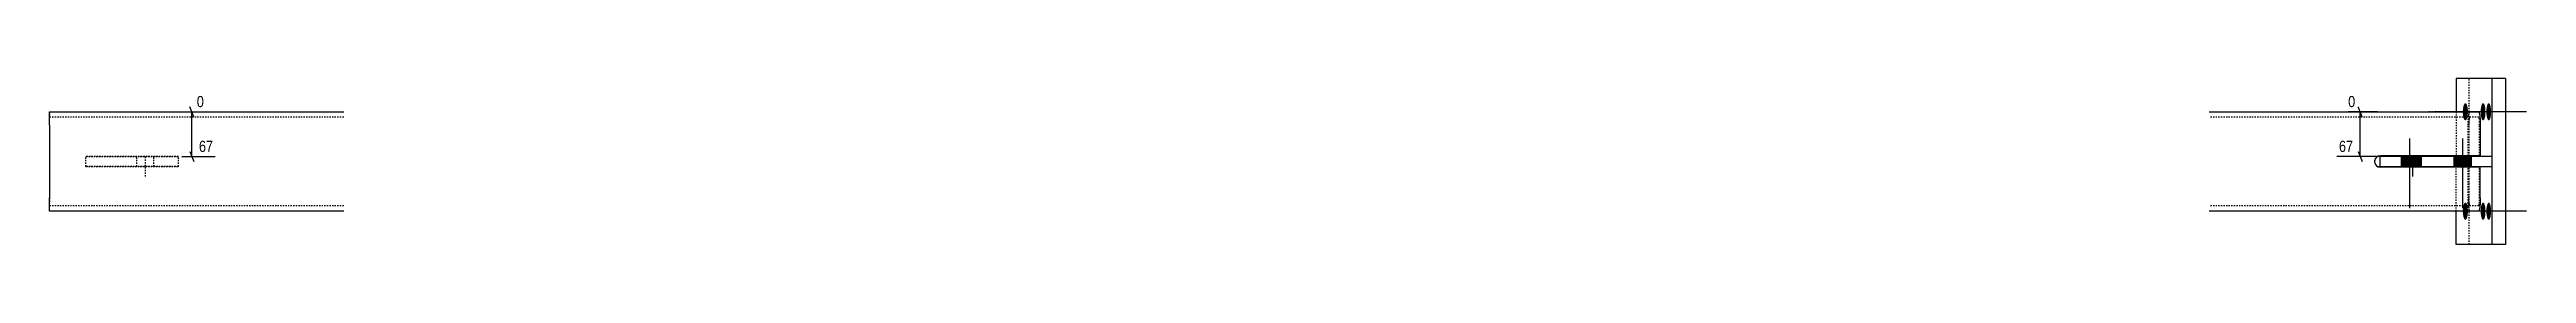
# Model space of a CAD drawing. Header units: millimetres. Extents: x 17 to 27796, y 7 to 1555.
# Drawn here: x 17936 to 21683, y 12 to 262 of the extents above; entities that cross this region are included whole.
import ezdxf

# ---------------------------------------------------------------- set-up
doc = ezdxf.new("R2010")
doc.units = ezdxf.units.MM
doc.linetypes.add('DXK_LINE_DOT2', pattern=[3.9198, 1.9599, -1.9599])
doc.layers.add('MÅLSÆTNING', color=7, linetype='Continuous')
doc.layers.add('STÅL', color=7, linetype='Continuous')
doc.styles.add('Arial Narrow', font='ARIALN.TTF', dxfattribs={"height": 0.2})

msp = doc.modelspace()

# ---------------------------------------------------------------- hatches: boundary and pattern name
at = {"layer": 'STÅL', "linetype": 'Continuous'}
for points in [[(21594.5, 212), (21594.4, 209.3), (21594.2, 206.7), (21593.8, 204.4), (21593.2, 202.3), (21592.6, 200.7), (21591.8, 199.6), (21591, 199.1), (21590.2, 199.1), (21589.4, 199.6), (21588.7, 200.7), (21588, 202.3), (21587.5, 204.4), (21587.1, 206.7), (21586.8, 209.3), (21586.7, 212), (21586.8, 214.7), (21587.1, 217.3), (21587.5, 219.6), (21588, 221.7), (21588.7, 223.3), (21589.4, 224.4), (21590.2, 224.9), (21591, 224.9), (21591.8, 224.4), (21592.6, 223.3), (21593.2, 221.7), (21593.8, 219.6), (21594.2, 217.3), (21594.4, 214.7)], [(21621.1, 212), (21621, 209.3), (21620.8, 206.7), (21620.4, 204.4), (21619.9, 202.3), (21619.3, 200.7), (21618.6, 199.6), (21617.8, 199.1), (21617, 199.1), (21616.3, 199.6), (21615.6, 200.7), (21615, 202.3), (21614.5, 204.4), (21614.1, 206.7), (21613.8, 209.3), (21613.8, 212), (21613.8, 214.7), (21614.1, 217.3), (21614.5, 219.6), (21615, 221.7), (21615.6, 223.3), (21616.3, 224.4), (21617, 224.9), (21617.8, 224.9), (21618.6, 224.4), (21619.3, 223.3), (21619.9, 221.7), (21620.4, 219.6), (21620.8, 217.3), (21621, 214.7)], [(21629.5, 212), (21629.5, 209.3), (21629.2, 206.7), (21628.9, 204.4), (21628.4, 202.3), (21627.8, 200.7), (21627.1, 199.6), (21626.3, 199.1), (21625.6, 199.1), (21624.8, 199.6), (21624.2, 200.7), (21623.6, 202.3), (21623, 204.4), (21622.7, 206.7), (21622.4, 209.3), (21622.4, 212), (21622.4, 214.7), (21622.7, 217.3), (21623, 219.6), (21623.6, 221.7), (21624.2, 223.3), (21624.8, 224.4), (21625.6, 224.9), (21626.3, 224.9), (21627.1, 224.4), (21627.8, 223.3), (21628.4, 221.7), (21628.9, 219.6), (21629.2, 217.3), (21629.5, 214.7)], [(21519.3, 144.5), (21493.3, 144.5), (21493.3, 129.5), (21519.3, 129.5)], [(21524.3, 144.5), (21498.3, 144.5), (21498.3, 129.5), (21524.3, 129.5)], [(21599.3, 144.5), (21573.3, 144.5), (21573.3, 129.5), (21599.3, 129.5)], [(21594.5, 62), (21594.4, 59.3), (21594.2, 56.7), (21593.8, 54.4), (21593.2, 52.3), (21592.6, 50.7), (21591.8, 49.6), (21591, 49.1), (21590.2, 49.1), (21589.4, 49.6), (21588.7, 50.7), (21588, 52.3), (21587.5, 54.4), (21587.1, 56.7), (21586.8, 59.3), (21586.7, 62), (21586.8, 64.7), (21587.1, 67.3), (21587.5, 69.6), (21588, 71.7), (21588.7, 73.3), (21589.4, 74.4), (21590.2, 74.9), (21591, 74.9), (21591.8, 74.4), (21592.6, 73.3), (21593.2, 71.7), (21593.8, 69.6), (21594.2, 67.3), (21594.4, 64.7)], [(21621.1, 62), (21621, 59.3), (21620.8, 56.7), (21620.4, 54.4), (21619.9, 52.3), (21619.3, 50.7), (21618.6, 49.6), (21617.8, 49.1), (21617, 49.1), (21616.3, 49.6), (21615.6, 50.7), (21615, 52.3), (21614.5, 54.4), (21614.1, 56.7), (21613.8, 59.3), (21613.8, 62), (21613.8, 64.7), (21614.1, 67.3), (21614.5, 69.6), (21615, 71.7), (21615.6, 73.3), (21616.3, 74.4), (21617, 74.9), (21617.8, 74.9), (21618.6, 74.4), (21619.3, 73.3), (21619.9, 71.7), (21620.4, 69.6), (21620.8, 67.3), (21621, 64.7)], [(21629.5, 62), (21629.5, 59.3), (21629.2, 56.7), (21628.9, 54.4), (21628.4, 52.3), (21627.8, 50.7), (21627.1, 49.6), (21626.3, 49.1), (21625.6, 49.1), (21624.8, 49.6), (21624.2, 50.7), (21623.6, 52.3), (21623, 54.4), (21622.7, 56.7), (21622.4, 59.3), (21622.4, 62), (21622.4, 64.7), (21622.7, 67.3), (21623, 69.6), (21623.6, 71.7), (21624.2, 73.3), (21624.8, 74.4), (21625.6, 74.9), (21626.3, 74.9), (21627.1, 74.4), (21627.8, 73.3), (21628.4, 71.7), (21628.9, 69.6), (21629.2, 67.3), (21629.5, 64.7)]]:
    msp.add_hatch(color=96, dxfattribs=at).paths.add_polyline_path(points)

# ---------------------------------------------------------------- linework, layer by layer
at = {"layer": 'MÅLSÆTNING', "color": 7, "linetype": 'Continuous'}
for p, q in [((18142.4, 212), (18169.8, 212)), ((18154.6, 204.5), (18148.6, 219.5)), ((18151.6, 144.5), (18151.6, 212)), ((21457.8, 212), (21413.3, 212)), ((21434.5, 204.5), (21428.5, 219.5)), ((21431.5, 144.5), (21431.5, 212)), ((18148.6, 152), (18154.6, 137)), ((21428.5, 152), (21434.5, 137)), ((18136.3, 144.5), (18186.8, 144.5)), ((21456.3, 144.5), (21396.3, 144.5))]:
    msp.add_line(p, q, dxfattribs=at)
at = {"layer": 'STÅL', "color": 2, "linetype": 'Continuous'}
for p, q in [((21576.6, 262), (21576.6, 212)), ((21631.4, 262), (21576.6, 262)), ((21651.3, 262), (21631.4, 262)), ((21631.4, 12), (21631.4, 262)), ((21651.3, 262), (21651.3, 12)), ((17936.3, 192), (17936.3, 212)), ((17936.3, 212), (18381.3, 212)), ((17936.3, 192), (17936.3, 82)), ((21203.3, 212), (21610.8, 212)), ((21610.8, 212), (21611.7, 210.5)), ((21611.7, 210.5), (21612.5, 206.1)), ((21612.5, 206.1), (21613, 199.7)), ((21613, 199.7), (21613.2, 192)), ((21613.2, 192), (21613.2, 145.5)), ((21461.8, 145.5), (21458.6, 144.9)), ((21458.6, 129.1), (21461.8, 128.5)), ((21631.3, 144.5), (21461.3, 144.5)), ((21461.3, 144.5), (21461.3, 129.5)), ((21461.3, 129.5), (21631.3, 129.5)), ((21613.2, 145.5), (21461.8, 145.5)), ((21613.2, 128.5), (21461.8, 128.5)), ((21576.6, 145.5), (21576.6, 144.5)), ((21576.6, 128.5), (21576.6, 129.5)), ((21613.2, 82), (21613.2, 128.5)), ((21631.3, 129.5), (21631.3, 144.5)), ((17936.3, 67.9), (17936.3, 82)), ((21613.2, 82), (21613, 74.3)), ((17936.3, 62), (17936.3, 67.9)), ((18381.3, 62), (17936.3, 62)), ((21610.8, 62), (21203.3, 62)), ((21576.6, 12), (21576.6, 62)), ((21611.7, 63.5), (21610.8, 62)), ((21612.5, 67.9), (21611.7, 63.5)), ((21613, 74.3), (21612.5, 67.9)), ((21651.3, 12), (21576.6, 12))]:
    msp.add_line(p, q, dxfattribs=at)
at = {"layer": 'STÅL', "color": 7, "linetype": 'DXK_LINE_DOT2'}
for p, q in [((21596.4, 12), (21596.4, 262)), ((17936.3, 212), (17936.3, 206.1)), ((18381.3, 204), (17936.3, 204)), ((21610.8, 204), (21203.3, 204)), ((21576.6, 212), (21576.6, 145.5)), ((21594.8, 192), (21595, 199.7)), ((21594.8, 145.5), (21594.8, 192)), ((21595, 199.7), (21595.5, 206.1)), ((21595.5, 206.1), (21596.3, 210.5)), ((21595.9, 196.6), (21595.8, 192)), ((21595.8, 145.5), (21595.8, 192)), ((21596.2, 200.5), (21595.9, 196.6)), ((21596.7, 203.1), (21596.2, 200.5)), ((21596.3, 210.5), (21597.3, 212)), ((21597.3, 204), (21596.7, 203.1)), ((21611.3, 203.1), (21610.8, 204)), ((21611.8, 200.5), (21611.3, 203.1)), ((21612.1, 196.6), (21611.8, 200.5)), ((21612.2, 192), (21612.1, 196.6)), ((21612.2, 145.5), (21612.2, 192)), ((17991.3, 129.5), (17991.3, 144.5)), ((18131.3, 144.5), (17991.3, 144.5)), ((17991.3, 144.5), (18131.3, 144.5)), ((17991.3, 129.5), (17991.3, 129.5)), ((17991.3, 129.5), (18131.3, 129.5)), ((18131.3, 129.5), (17991.3, 129.5)), ((18131.3, 129.5), (18131.3, 144.5)), ((18131.3, 129.5), (18131.3, 129.5)), ((21458.6, 144.9), (21461.8, 145.5)), ((21461.8, 128.5), (21458.6, 129.1)), ((21576.6, 144.5), (21576.6, 129.5)), ((21576.6, 62), (21576.6, 128.5)), ((21577.8, 129.5), (21577.8, 144.5)), ((21594.8, 82), (21594.8, 128.5)), ((21594.8, 128.5), (21595.8, 128.5)), ((21595.8, 82), (21595.8, 128.5)), ((21612.2, 82), (21612.2, 128.5)), ((21612.2, 128.5), (21613.2, 128.5)), ((17936.3, 82), (17936.3, 74.3)), ((21595, 74.3), (21594.8, 82)), ((21595.9, 77.4), (21595.8, 82)), ((21596.2, 74.3), (21595.9, 77.4)), ((21611.8, 73.5), (21612.1, 77.4)), ((21612.1, 77.4), (21612.2, 82)), ((17936.3, 74.3), (17936.3, 73.5)), ((17936.3, 67.9), (17936.3, 73.5)), ((18381.3, 70), (17936.3, 70)), ((21610.8, 70), (21203.3, 70)), ((21595.5, 67.9), (21595, 74.3)), ((21596.3, 63.5), (21595.5, 67.9)), ((21596.2, 73.5), (21596.2, 74.3)), ((21596.2, 73.5), (21596.7, 70.9)), ((21597.3, 62), (21596.3, 63.5)), ((21596.7, 70.9), (21597.3, 70)), ((21610.8, 70), (21611.3, 70.9)), ((21611.3, 70.9), (21611.8, 73.5))]:
    msp.add_line(p, q, dxfattribs=at)
at = {"layer": 'STÅL', "color": 96, "linetype": 'DXK_LINE_DOT2'}
for p, q in [((21639.2, 212), (21534.9, 212)), ((18068.3, 129.5), (18068.3, 144.5)), ((18081.3, 114.5), (18081.3, 144.5)), ((18094.3, 129.5), (18094.3, 144.5)), ((21639.2, 62), (21534.9, 62))]:
    msp.add_line(p, q, dxfattribs=at)
at = {"layer": 'STÅL', "color": 96, "linetype": 'Continuous'}
for p, q in [((21647.7, 212), (21543.5, 212)), ((21674.5, 212), (21570.3, 212)), ((21683, 212), (21578.8, 212)), ((21506.3, 171.5), (21506.3, 66.5)), ((21586.3, 171.5), (21586.3, 66.5)), ((21493.3, 144.5), (21493.3, 129.5)), ((21498.3, 129.5), (21498.3, 144.5)), ((21511.3, 114.5), (21511.3, 144.5)), ((21519.3, 144.5), (21519.3, 129.5)), ((21524.3, 129.5), (21524.3, 144.5)), ((21573.3, 144.5), (21573.3, 129.5)), ((21599.3, 144.5), (21599.3, 129.5)), ((21647.7, 62), (21543.5, 62)), ((21674.5, 62), (21570.3, 62)), ((21683, 62), (21578.8, 62))]:
    msp.add_line(p, q, dxfattribs=at)
at = {"layer": 'STÅL', "color": 2, "linetype": 'Continuous'}
msp.add_arc((21461.8, 137), 8.5, 112.5, 247.5, dxfattribs=at)
at = {"layer": 'STÅL', "color": 7, "linetype": 'DXK_LINE_DOT2'}
msp.add_arc((21461.8, 137), 8.5, 112.5, 247.5, dxfattribs=at)

# ---------------------------------------------------------------- next in the draw order: wipeouts: each hides what was drawn before it
at = {"color": 0, "linetype": 'Continuous'}
for points in [[(18173.3, 215.5), (18173.3, 240), (18155.6, 240), (18155.6, 215.5)], [(21427.5, 215.5), (21427.5, 240), (21409.8, 240), (21409.8, 215.5)], [(18187.1, 148), (18187.1, 172.5), (18158.8, 172.5), (18158.8, 148)], [(21424.3, 148), (21424.3, 172.5), (21395.9, 172.5), (21395.9, 148)]]:
    msp.add_wipeout(points, dxfattribs=at).dxf.layer = 'MÅLSÆTNING'

# ---------------------------------------------------------------- next in the draw order: texts
at = {"layer": 'MÅLSÆTNING', "color": 3, "linetype": 'Continuous', "style": 'Arial Narrow'}
for s, p in [('0', (18159.1, 219)), ('0', (21413.3, 219)), ('67', (18162.3, 151.5)), ('67', (21399.4, 151.5))]:
    msp.add_text(s, height=16.7, dxfattribs=at).set_placement(p)

doc.saveas('drawing.dxf')
